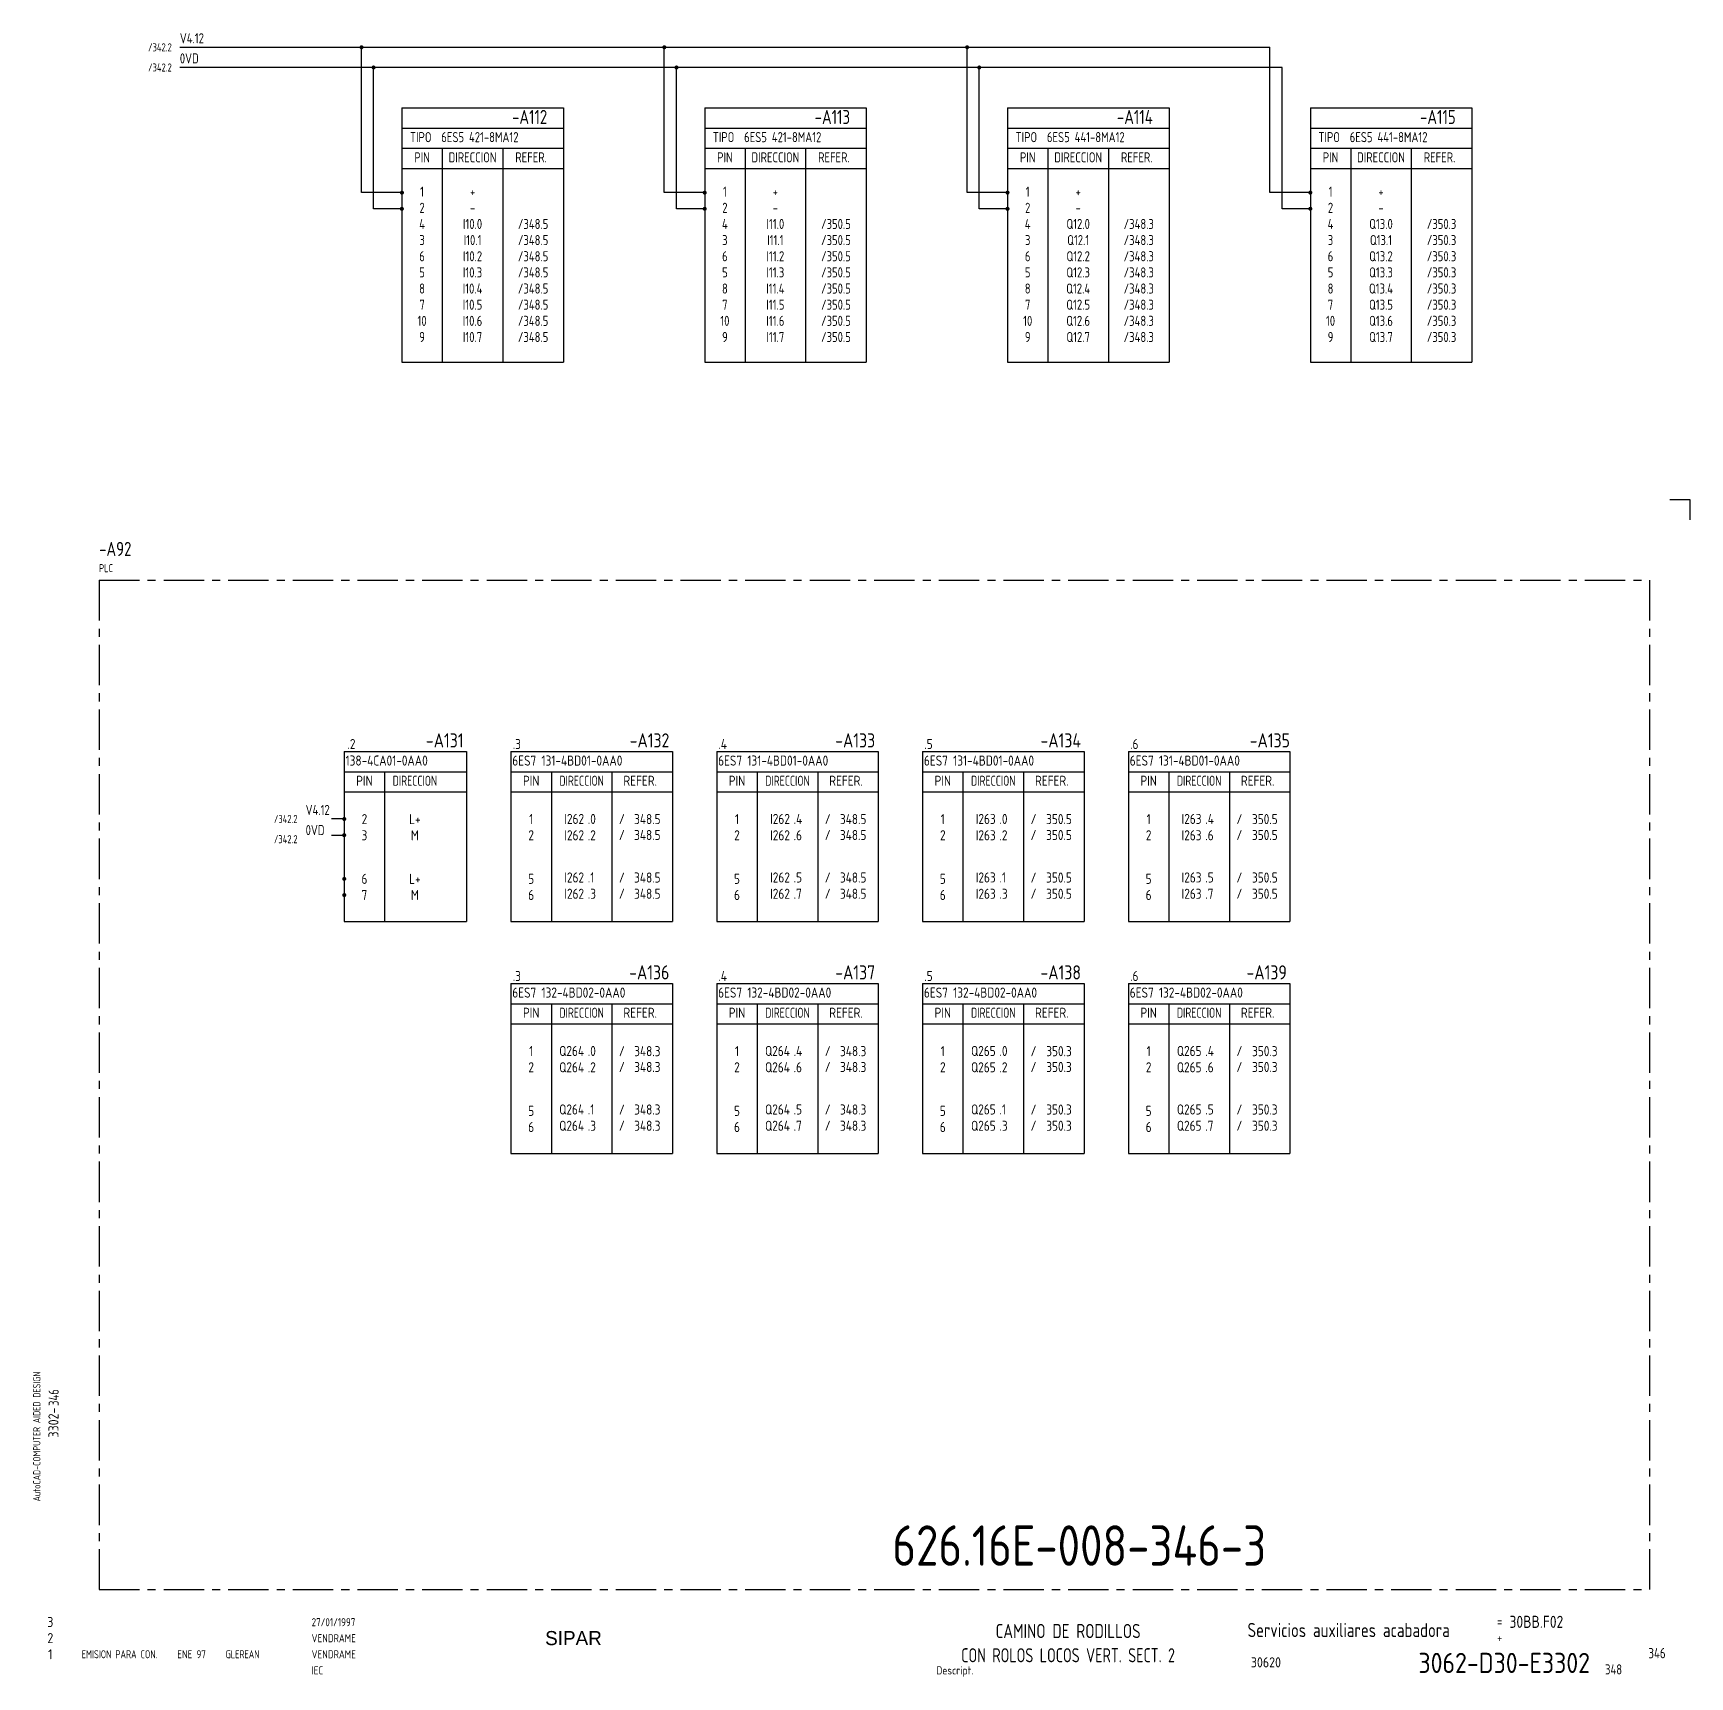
# Model space of a CAD drawing. Extents: x 10 to 1072, y 5 to 413.
# Drawn here: x 661.7 to 1072, y 5.4 to 412.5 of the extents above; entities that cross this region are included whole.
import ezdxf
from ezdxf.enums import TextEntityAlignment as Align

# ---------------------------------------------------------------- set-up
doc = ezdxf.new("R2010")
doc.units = 0
doc.header["$LTSCALE"] = 8
doc.header["$MEASUREMENT"] = 0
doc.linetypes.add('CENTER', pattern=[2, 1.25, -0.25, 0.25, -0.25])
doc.layers.get('0').update_dxf_attribs({"linetype": 'CONTINUOUS'})
doc.layers.add('CART', color=7, linetype='CONTINUOUS')
doc.styles.add('DIN', font='DIN', dxfattribs={"width": 0.85})
doc.styles.add('UNIV', font='UNIV')

msp = doc.modelspace()

# ---------------------------------------------------------------- texts
at = {"style": 'DIN'}
for s, height, width, p in [('V4.12', 2.5, 0.8, (698, 410)), ('0VD', 2.5, 0.8, (698, 405)), ('TIPO  6ES5 421-8MA12', 2.5, 0.8, (755, 385.5)), ('TIPO  6ES5 421-8MA12', 2.5, 0.8, (830, 385.5)), ('TIPO  6ES5 441-8MA12', 2.5, 0.8, (905, 385.5)), ('TIPO  6ES5 441-8MA12', 2.5, 0.8, (980, 385.5)), ('PLC', 2, 0.8, (678, 279)), ('138-4CA01-0AA0', 2.5, 0.85, (739.05, 231.09)), ('6ES7 131-4BD01-0AA0', 2.5, 0.85, (780.34, 231.09)), ('6ES7 131-4BD01-0AA0', 2.5, 0.85, (831.32, 231.09)), ('6ES7 131-4BD01-0AA0', 2.5, 0.85, (882.3, 231.09)), ('6ES7 131-4BD01-0AA0', 2.5, 0.85, (933.27, 231.09)), ('V4.12', 2.5, 0.8, (729.16, 218.87)), ('.0', 2.5, 0.85, (799.05, 216.64)), ('.4', 2.5, 0.85, (850.03, 216.64)), ('.0', 2.5, 0.85, (901.01, 216.64)), ('.4', 2.5, 0.85, (951.99, 216.64)), ('0VD', 2.5, 0.8, (729.16, 213.87)), ('.2', 2.5, 0.85, (799.05, 212.59)), ('.6', 2.5, 0.85, (850.03, 212.59)), ('.2', 2.5, 0.85, (901.01, 212.59)), ('.6', 2.5, 0.85, (951.99, 212.59)), ('.1', 2.5, 0.85, (799.05, 202.14)), ('.5', 2.5, 0.85, (850.03, 202.14)), ('.1', 2.5, 0.85, (901.01, 202.14)), ('.5', 2.5, 0.85, (951.99, 202.14)), ('.3', 2.5, 0.85, (799.05, 198.1)), ('.7', 2.5, 0.85, (850.03, 198.1)), ('.3', 2.5, 0.85, (901.01, 198.1)), ('.7', 2.5, 0.85, (951.99, 198.1)), ('6ES7 132-4BD02-0AA0', 2.5, 0.85, (780.34, 173.63)), ('6ES7 132-4BD02-0AA0', 2.5, 0.85, (831.32, 173.63)), ('6ES7 132-4BD02-0AA0', 2.5, 0.85, (882.3, 173.63)), ('6ES7 132-4BD02-0AA0', 2.5, 0.85, (933.27, 173.63)), ('.0', 2.5, 0.85, (799.05, 159.17)), ('.4', 2.5, 0.85, (850.03, 159.17)), ('.0', 2.5, 0.85, (901.01, 159.17)), ('.4', 2.5, 0.85, (951.99, 159.17)), ('.2', 2.5, 0.85, (799.05, 155.13)), ('.6', 2.5, 0.85, (850.03, 155.13)), ('.2', 2.5, 0.85, (901.01, 155.13)), ('.6', 2.5, 0.85, (951.99, 155.13)), ('.1', 2.5, 0.85, (799.05, 144.68)), ('.5', 2.5, 0.85, (850.03, 144.68)), ('.1', 2.5, 0.85, (901.01, 144.68)), ('.5', 2.5, 0.85, (951.99, 144.68)), ('.3', 2.5, 0.85, (799.05, 140.64)), ('.7', 2.5, 0.85, (850.03, 140.64)), ('.3', 2.5, 0.85, (901.01, 140.64)), ('.7', 2.5, 0.85, (951.99, 140.64)), ('348', 2.5, 0.8, (1051, 6))]:
    msp.add_text(s, height=height, dxfattribs=dict(at, width=width)).set_placement(p)
for s, height, width, p in [('/342.2', 2, 0.8, (696, 408)), ('/342.2', 2, 0.8, (696, 403)), ('/342.2', 2, 0.8, (727.16, 216.87)), ('I262', 2.5, 0.85, (798.12, 216.64)), ('I262', 2.5, 0.85, (849.1, 216.64)), ('I263', 2.5, 0.85, (900.07, 216.64)), ('I263', 2.5, 0.85, (951.05, 216.64)), ('/342.2', 2, 0.8, (727.16, 211.87)), ('I262', 2.5, 0.85, (798.12, 212.59)), ('I262', 2.5, 0.85, (849.1, 212.59)), ('I263', 2.5, 0.85, (900.07, 212.59)), ('I263', 2.5, 0.85, (951.05, 212.59)), ('I262', 2.5, 0.85, (798.12, 202.14)), ('I262', 2.5, 0.85, (849.1, 202.14)), ('I263', 2.5, 0.85, (900.07, 202.14)), ('I263', 2.5, 0.85, (951.05, 202.14)), ('I262', 2.5, 0.85, (798.12, 198.1)), ('I262', 2.5, 0.85, (849.1, 198.1)), ('I263', 2.5, 0.85, (900.07, 198.1)), ('I263', 2.5, 0.85, (951.05, 198.1)), ('Q264', 2.5, 0.85, (798.12, 159.17)), ('Q264', 2.5, 0.85, (849.1, 159.17)), ('Q265', 2.5, 0.85, (900.07, 159.17)), ('Q265', 2.5, 0.85, (951.05, 159.17)), ('Q264', 2.5, 0.85, (798.12, 155.13)), ('Q264', 2.5, 0.85, (849.1, 155.13)), ('Q265', 2.5, 0.85, (900.07, 155.13)), ('Q265', 2.5, 0.85, (951.05, 155.13)), ('Q264', 2.5, 0.85, (798.12, 144.68)), ('Q264', 2.5, 0.85, (849.1, 144.68)), ('Q265', 2.5, 0.85, (900.07, 144.68)), ('Q265', 2.5, 0.85, (951.05, 144.68)), ('Q264', 2.5, 0.85, (798.12, 140.64)), ('Q264', 2.5, 0.85, (849.1, 140.64)), ('Q265', 2.5, 0.85, (900.07, 140.64)), ('Q265', 2.5, 0.85, (951.05, 140.64))]:
    msp.add_text(s, height=height, dxfattribs=dict(at, width=width)).set_placement(p, align=Align.RIGHT)
at = {"color": 3, "style": 'DIN'}
for s, height, width, p in [('-A112', 3.5, 0.8, (789, 390)), ('-A113', 3.5, 0.8, (864, 390)), ('-A114', 3.5, 0.8, (939, 390)), ('-A115', 3.5, 0.8, (1014, 390)), ('-A131', 3.5, 0.85, (768.27, 235.59)), ('-A132', 3.5, 0.85, (819.25, 235.59)), ('-A133', 3.5, 0.85, (870.22, 235.59)), ('-A134', 3.5, 0.85, (921.2, 235.59)), ('-A135', 3.5, 0.85, (972.95, 235.59)), ('-A136', 3.5, 0.85, (819.25, 178.13)), ('-A137', 3.5, 0.85, (870.22, 178.13)), ('-A138', 3.5, 0.85, (921.2, 178.13)), ('-A139', 3.5, 0.85, (972.18, 178.13)), ('346', 2.56, 0.8, (1066, 10))]:
    msp.add_text(s, height=height, dxfattribs=dict(at, width=width)).set_placement(p, align=Align.RIGHT)
at = {"style": 'DIN'}
for s, width, p in [('PIN', 0.8, (758, 380.5)), ('DIRECCION', 0.8, (770.5, 380.5)), ('REFER.', 0.8, (785, 380.5)), ('PIN', 0.8, (833, 380.5)), ('DIRECCION', 0.8, (845.5, 380.5)), ('REFER.', 0.8, (860, 380.5)), ('PIN', 0.8, (908, 380.5)), ('DIRECCION', 0.8, (920.5, 380.5)), ('REFER.', 0.8, (935, 380.5)), ('PIN', 0.8, (983, 380.5)), ('DIRECCION', 0.8, (995.5, 380.5)), ('REFER.', 0.8, (1010, 380.5)), ('1', 0.8, (758, 372)), ('+', 0.8, (770.5, 372)), ('1', 0.8, (833, 372)), ('+', 0.8, (845.5, 372)), ('1', 0.8, (908, 372)), ('+', 0.8, (920.5, 372)), ('1', 0.8, (983, 372)), ('+', 0.8, (995.5, 372)), ('2', 0.8, (758, 368)), ('2', 0.8, (833, 368)), ('2', 0.8, (908, 368)), ('2', 0.8, (983, 368)), ('4', 0.8, (758, 364)), ('I10.0', 0.8, (770.5, 364)), ('-', 0.8, (770.5, 368)), ('/348.5', 0.8, (785.5, 364)), ('4', 0.8, (833, 364)), ('I11.0', 0.8, (845.5, 364)), ('-', 0.8, (845.5, 368)), ('/350.5', 0.8, (860.5, 364)), ('4', 0.8, (908, 364)), ('Q12.0', 0.8, (920.5, 364)), ('-', 0.8, (920.5, 368)), ('/348.3', 0.8, (935.5, 364)), ('4', 0.8, (983, 364)), ('Q13.0', 0.8, (995.5, 364)), ('-', 0.8, (995.5, 368)), ('/350.3', 0.8, (1010.5, 364)), ('3', 0.8, (758, 360)), ('I10.1', 0.8, (770.5, 360)), ('/348.5', 0.8, (785.5, 360)), ('3', 0.8, (833, 360)), ('I11.1', 0.8, (845.5, 360)), ('/350.5', 0.8, (860.5, 360)), ('3', 0.8, (908, 360)), ('Q12.1', 0.8, (920.5, 360)), ('/348.3', 0.8, (935.5, 360)), ('3', 0.8, (983, 360)), ('Q13.1', 0.8, (995.5, 360)), ('/350.3', 0.8, (1010.5, 360)), ('6', 0.8, (758, 356)), ('I10.2', 0.8, (770.5, 356)), ('/348.5', 0.8, (785.5, 356)), ('6', 0.8, (833, 356)), ('I11.2', 0.8, (845.5, 356)), ('/350.5', 0.8, (860.5, 356)), ('6', 0.8, (908, 356)), ('Q12.2', 0.8, (920.5, 356)), ('/348.3', 0.8, (935.5, 356)), ('6', 0.8, (983, 356)), ('Q13.2', 0.8, (995.5, 356)), ('/350.3', 0.8, (1010.5, 356)), ('5', 0.8, (758, 352)), ('I10.3', 0.8, (770.5, 352)), ('/348.5', 0.8, (785.5, 352)), ('5', 0.8, (833, 352)), ('I11.3', 0.8, (845.5, 352)), ('/350.5', 0.8, (860.5, 352)), ('5', 0.8, (908, 352)), ('Q12.3', 0.8, (920.5, 352)), ('/348.3', 0.8, (935.5, 352)), ('5', 0.8, (983, 352)), ('Q13.3', 0.8, (995.5, 352)), ('/350.3', 0.8, (1010.5, 352)), ('8', 0.8, (758, 348)), ('I10.4', 0.8, (770.5, 348)), ('/348.5', 0.8, (785.5, 348)), ('8', 0.8, (833, 348)), ('I11.4', 0.8, (845.5, 348)), ('/350.5', 0.8, (860.5, 348)), ('8', 0.8, (908, 348)), ('Q12.4', 0.8, (920.5, 348)), ('/348.3', 0.8, (935.5, 348)), ('8', 0.8, (983, 348)), ('Q13.4', 0.8, (995.5, 348)), ('/350.3', 0.8, (1010.5, 348)), ('7', 0.8, (758, 344)), ('I10.5', 0.8, (770.5, 344)), ('/348.5', 0.8, (785.5, 344)), ('7', 0.8, (833, 344)), ('I11.5', 0.8, (845.5, 344)), ('/350.5', 0.8, (860.5, 344)), ('7', 0.8, (908, 344)), ('Q12.5', 0.8, (920.5, 344)), ('/348.3', 0.8, (935.5, 344)), ('7', 0.8, (983, 344)), ('Q13.5', 0.8, (995.5, 344)), ('/350.3', 0.8, (1010.5, 344)), ('10', 0.8, (758, 340)), ('I10.6', 0.8, (770.5, 340)), ('/348.5', 0.8, (785.5, 340)), ('10', 0.8, (833, 340)), ('I11.6', 0.8, (845.5, 340)), ('/350.5', 0.8, (860.5, 340)), ('10', 0.8, (908, 340)), ('Q12.6', 0.8, (920.5, 340)), ('/348.3', 0.8, (935.5, 340)), ('10', 0.8, (983, 340)), ('Q13.6', 0.8, (995.5, 340)), ('/350.3', 0.8, (1010.5, 340)), ('9', 0.8, (758, 336)), ('I10.7', 0.8, (770.5, 336)), ('/348.5', 0.8, (785.5, 336)), ('9', 0.8, (833, 336)), ('I11.7', 0.8, (845.5, 336)), ('/350.5', 0.8, (860.5, 336)), ('9', 0.8, (908, 336)), ('Q12.7', 0.8, (920.5, 336)), ('/348.3', 0.8, (935.5, 336)), ('9', 0.8, (983, 336)), ('Q13.7', 0.8, (995.5, 336)), ('/350.3', 0.8, (1010.5, 336)), ('.2', 0.85, (740.51, 235.19)), ('.3', 0.85, (781.47, 235.19)), ('.4', 0.85, (832.45, 235.19)), ('.5', 0.85, (883.43, 235.19)), ('.6', 0.85, (934.4, 235.19)), ('PIN', 0.85, (743.72, 226.09)), ('PIN', 0.85, (785.02, 226.09)), ('REFER.', 0.85, (812.02, 226.09)), ('PIN', 0.85, (836, 226.09)), ('REFER.', 0.85, (863, 226.09)), ('PIN', 0.85, (886.97, 226.09)), ('REFER.', 0.85, (913.97, 226.09)), ('PIN', 0.85, (937.95, 226.09)), ('REFER.', 0.85, (964.95, 226.09)), ('2', 0.85, (743.72, 216.59)), ('L+', 0.85, (756.22, 216.59)), ('1', 0.85, (785.02, 216.59)), ('/', 0.85, (807.48, 216.59)), ('348.5', 0.85, (813.79, 216.59)), ('1', 0.85, (836, 216.59)), ('/', 0.85, (858.46, 216.59)), ('348.5', 0.85, (864.77, 216.59)), ('1', 0.85, (886.97, 216.59)), ('/', 0.85, (909.44, 216.59)), ('350.5', 0.85, (915.75, 216.59)), ('1', 0.85, (937.95, 216.59)), ('/', 0.85, (960.42, 216.59)), ('350.5', 0.85, (966.73, 216.59)), ('3', 0.85, (743.72, 212.59)), ('M', 0.85, (756.22, 212.59)), ('2', 0.85, (785.02, 212.59)), ('/', 0.85, (807.48, 212.66)), ('348.5', 0.85, (813.79, 212.66)), ('2', 0.85, (836, 212.59)), ('/', 0.85, (858.46, 212.66)), ('348.5', 0.85, (864.77, 212.66)), ('2', 0.85, (886.97, 212.59)), ('/', 0.85, (909.44, 212.66)), ('350.5', 0.85, (915.75, 212.66)), ('2', 0.85, (937.95, 212.59)), ('/', 0.85, (960.42, 212.66)), ('350.5', 0.85, (966.73, 212.66)), ('6', 0.85, (743.72, 201.8)), ('L+', 0.85, (756.22, 201.8)), ('5', 0.85, (785.02, 201.8)), ('/', 0.85, (807.48, 202.12)), ('348.5', 0.85, (813.79, 202.12)), ('5', 0.85, (836, 201.8)), ('/', 0.85, (858.46, 202.12)), ('348.5', 0.85, (864.77, 202.12)), ('5', 0.85, (886.97, 201.8)), ('/', 0.85, (909.44, 202.12)), ('350.5', 0.85, (915.75, 202.12)), ('5', 0.85, (937.95, 201.8)), ('/', 0.85, (960.42, 202.12)), ('350.5', 0.85, (966.73, 202.12)), ('7', 0.85, (743.72, 197.8)), ('M', 0.85, (756.22, 197.8)), ('6', 0.85, (785.02, 197.8)), ('/', 0.85, (807.48, 198.1)), ('348.5', 0.85, (813.79, 198.1)), ('6', 0.85, (836, 197.8)), ('/', 0.85, (858.46, 198.1)), ('348.5', 0.85, (864.77, 198.1)), ('6', 0.85, (886.97, 197.8)), ('/', 0.85, (909.44, 198.1)), ('350.5', 0.85, (915.75, 198.1)), ('6', 0.85, (937.95, 197.8)), ('/', 0.85, (960.42, 198.1)), ('350.5', 0.85, (966.73, 198.1)), ('.3', 0.85, (781.47, 177.73)), ('.4', 0.85, (832.45, 177.73)), ('.5', 0.85, (883.43, 177.73)), ('.6', 0.85, (934.4, 177.73)), ('PIN', 0.85, (785.02, 168.63)), ('REFER.', 0.85, (812.02, 168.63)), ('PIN', 0.85, (836, 168.63)), ('REFER.', 0.85, (863, 168.63)), ('PIN', 0.85, (886.97, 168.63)), ('REFER.', 0.85, (913.97, 168.63)), ('PIN', 0.85, (937.95, 168.63)), ('REFER.', 0.85, (964.95, 168.63)), ('1', 0.85, (785.02, 159.13)), ('/', 0.85, (807.48, 159.12)), ('348.3', 0.85, (813.79, 159.12)), ('1', 0.85, (836, 159.13)), ('/', 0.85, (858.46, 159.12)), ('348.3', 0.85, (864.77, 159.12)), ('1', 0.85, (886.97, 159.13)), ('/', 0.85, (909.44, 159.12)), ('350.3', 0.85, (915.75, 159.12)), ('1', 0.85, (937.95, 159.13)), ('/', 0.85, (960.42, 159.12)), ('350.3', 0.85, (966.73, 159.12)), ('2', 0.85, (785.02, 155.13)), ('/', 0.85, (807.48, 155.2)), ('348.3', 0.85, (813.79, 155.2)), ('2', 0.85, (836, 155.13)), ('/', 0.85, (858.46, 155.2)), ('348.3', 0.85, (864.77, 155.2)), ('2', 0.85, (886.97, 155.13)), ('/', 0.85, (909.44, 155.2)), ('350.3', 0.85, (915.75, 155.2)), ('2', 0.85, (937.95, 155.13)), ('/', 0.85, (960.42, 155.2)), ('350.3', 0.85, (966.73, 155.2)), ('5', 0.85, (785.02, 144.33)), ('/', 0.85, (807.48, 144.66)), ('348.3', 0.85, (813.79, 144.66)), ('5', 0.85, (836, 144.33)), ('/', 0.85, (858.46, 144.66)), ('348.3', 0.85, (864.77, 144.66)), ('5', 0.85, (886.97, 144.33)), ('/', 0.85, (909.44, 144.66)), ('350.3', 0.85, (915.75, 144.66)), ('5', 0.85, (937.95, 144.33)), ('/', 0.85, (960.42, 144.66)), ('350.3', 0.85, (966.73, 144.66)), ('6', 0.85, (785.02, 140.33)), ('/', 0.85, (807.48, 140.64)), ('348.3', 0.85, (813.79, 140.64)), ('6', 0.85, (836, 140.33)), ('/', 0.85, (858.46, 140.64)), ('348.3', 0.85, (864.77, 140.64)), ('6', 0.85, (886.97, 140.33)), ('/', 0.85, (909.44, 140.64)), ('350.3', 0.85, (915.75, 140.64)), ('6', 0.85, (937.95, 140.33)), ('/', 0.85, (960.42, 140.64)), ('350.3', 0.85, (966.73, 140.64))]:
    msp.add_text(s, height=2.5, dxfattribs=dict(at, width=width)).set_placement(p, align=Align.CENTER)
at = {"color": 3, "style": 'DIN', "width": 0.8}
msp.add_text('-A92', height=3.5, dxfattribs=at).set_placement((678, 283))
at = {"style": 'DIN', "width": 0.596129}
for p, p2 in [((750.72, 226.09), (761.72, 226.09)), ((792.02, 226.09), (803.02, 226.09)), ((843, 226.09), (854, 226.09)), ((893.97, 226.09), (904.97, 226.09)), ((944.95, 226.09), (955.95, 226.09)), ((792.02, 168.63), (803.02, 168.63)), ((843, 168.63), (854, 168.63)), ((893.97, 168.63), (904.97, 168.63)), ((944.95, 168.63), (955.95, 168.63))]:
    msp.add_text('DIRECCION', height=2.5, dxfattribs=at).set_placement(p, p2, align=Align.FIT)
at = {"style": 'DIN', "width": 0.8}
msp.add_text('346', height=2.5, rotation=90, dxfattribs=at).set_placement((668, 72.5))
at = {"color": 3, "style": 'DIN'}
for s, width, p in [('CAMINO DE RODILLOS', 0.8, (918, 15)), ('CON ROLOS LOCOS VERT. SECT. 2', 0.75, (918, 9))]:
    msp.add_text(s, height=3.5, dxfattribs=dict(at, width=width)).set_placement(p, align=Align.CENTER)
at = {"color": 2, "insert": (874.47, 42.92), "char_height": 10, "width": 111.0411, "attachment_point": 1, "style": 'DIN'}
msp.add_mtext('626.16E-008-346-3', dxfattribs=at)
at = {"layer": 'CART', "color": 2, "linetype": 'Continuous', "style": 'UNIV'}
msp.add_text('SIPAR', height=3.5, dxfattribs=at).set_placement((795.5, 13.25), align=Align.CENTER)

# ---------------------------------------------------------------- blocks, each defined once
blk = doc.blocks.new('WB-FG100')
at = {"layer": 'CART', "color": 1}
for p, q in [((415, 297), (420, 297)), ((420, 297), (420, 292))]:
    blk.add_line(p, q, dxfattribs=at)
at = {"layer": 'CART', "color": 1, "style": 'DIN', "width": 0.8}
blk.add_text('AutoCAD-COMPUTER AIDED DESIGN', height=1.8, rotation=90, dxfattribs=at).set_placement((11.47, 48.84))
at = {"layer": 'CART', "color": 3, "style": 'DIN', "width": 0.8}
for s, p in [('=', (372.24, 17.91)), ('+', (372.24, 13.87))]:
    blk.add_text(s, height=2.5, dxfattribs=at).set_placement(p)
at = {"layer": 'CART', "color": 7, "style": 'DIN', "width": 0.9}
blk.add_attdef('FILE', text='', height=2.5, rotation=90, dxfattribs=at).set_placement((15.95, 68.38), align=Align.CENTER)
for tag, p in [('MOD-3', (13.92, 19)), ('MOD-2', (13.92, 15)), ('MOD-1', (13.92, 11)), ('NR.COMMESSA', (315, 9))]:
    blk.add_attdef(tag, text='', height=2.5, dxfattribs=at).set_placement(p, align=Align.MIDDLE)
at = {"layer": 'CART', "color": 7, "style": 'DIN'}
for tag, width, p in [('REV-3', 0.9, (21.66, 19)), ('DATA-3', 0.9, (45.37, 19)), ('NOME-3', 0.9, (57.37, 19)), ('REV-2', 0.9, (21.66, 15)), ('DATA-2', 0.9, (45.37, 15)), ('NOME-2', 0.9, (57.37, 15)), ('REV-1', 0.9, (21.66, 11)), ('DATA-1', 0.9, (45.37, 11)), ('NOME-1', 0.7, (57.37, 11))]:
    blk.add_attdef(tag, text='', height=2, dxfattribs=dict(at, width=width)).set_placement(p, align=Align.MIDDLE_LEFT)
at = {"layer": 'CART', "color": 7, "style": 'DIN', "width": 0.9}
for tag, p, height in [('DATA', (78.64, 17.94), 2), ('ESECUTORE', (78.64, 13.97), 2), ('CONTROLLORE', (78.64, 9.99), 2), ('SEGUE', (398.93, 5.65), 2.8), ('NORMA', (78.64, 6.01), 2)]:
    blk.add_attdef(tag, p, '', height=height, dxfattribs=at)
at = {"layer": 'CART', "color": 2, "style": 'DIN', "width": 0.9}
for tag, p in [('TITOLO-1/3', (266.5, 18.23)), ('TITOLO-1/2', (266.5, 15.73)), ('TITOLO-2/3', (266.5, 13.18)), ('TITOLO-2/2', (266.5, 10.68)), ('TITOLO-3/3', (266.5, 8.13))]:
    blk.add_attdef(tag, text='', height=3.5, dxfattribs=at).set_placement(p, align=Align.MIDDLE)
at = {"layer": 'CART', "color": 3, "style": 'DIN', "width": 0.9}
blk.add_attdef('ASSIEME', text='', height=3.5, dxfattribs=at).set_placement((334, 17), align=Align.MIDDLE)
at = {"layer": 'CART', "color": 3, "style": 'DIN', "width": 0.85}
for tag, p in [('=', (375.33, 16.63)), ('+', (375.33, 12.76))]:
    blk.add_attdef(tag, text='', height=3, dxfattribs=at).set_placement(p, align=Align.BOTTOM_LEFT)
at = {"layer": 'CART', "color": 3, "style": 'DIN', "width": 0.9}
blk.add_attdef('FOGLIO', text='', height=2.8, dxfattribs=at).set_placement((414.2, 9.56), align=Align.RIGHT)
at = {"layer": 'CART', "color": 2, "style": 'DIN', "width": 0.9}
blk.add_attdef('DISEGNO', text='', height=5, dxfattribs=at).set_placement((395.27, 6.35), align=Align.RIGHT)
at = {"layer": 'CART', "color": 1, "style": 'DIN', "width": 0.9}
blk.add_attdef('TIPOLOGIA', (233.37, 6), '', height=2, dxfattribs=at)

# ---------------------------------------------------------------- linework, layer by layer
for p, q in [((698, 409), (968, 409)), ((743, 373), (743, 409.25)), ((818, 373), (818, 409)), ((893, 373), (893, 409)), ((968, 373), (968, 409)), ((971, 404), (698, 404)), ((746, 369), (746, 404.25)), ((821, 369), (821, 404)), ((896, 369), (896, 404)), ((971, 369), (971, 404)), ((753, 373), (743, 373)), ((828, 373), (818, 373)), ((903, 373), (893, 373)), ((978, 373), (968, 373)), ((753, 369), (746, 369)), ((828, 369), (821, 369)), ((903, 369), (896, 369)), ((978, 369), (971, 369)), ((738.72, 217.87), (735.6, 217.87)), ((735.6, 213.87), (738.72, 213.87))]:
    msp.add_line(p, q)
at = {"color": 3}
for p, q in [((753, 394), (753, 331)), ((753, 394), (793, 394)), ((793, 394), (793, 331)), ((828, 394), (868, 394)), ((828, 394), (828, 331)), ((868, 394), (868, 331)), ((903, 394), (943, 394)), ((903, 394), (903, 331)), ((943, 394), (943, 331)), ((978, 394), (1018, 394)), ((978, 394), (978, 331)), ((1018, 394), (1018, 331)), ((753, 389), (793, 389)), ((828, 389), (868, 389)), ((903, 389), (943, 389)), ((978, 389), (1018, 389)), ((753, 384), (793, 384)), ((763, 384), (763, 331)), ((778, 384), (778, 331)), ((828, 384), (868, 384)), ((838, 384), (838, 331)), ((853, 384), (853, 331)), ((903, 384), (943, 384)), ((913, 384), (913, 331)), ((928, 384), (928, 331)), ((978, 384), (1018, 384)), ((988, 384), (988, 331)), ((1003, 384), (1003, 331)), ((753, 379), (793, 379)), ((828, 379), (868, 379)), ((903, 379), (943, 379)), ((978, 379), (1018, 379)), ((753, 331), (793, 331)), ((828, 331), (868, 331)), ((903, 331), (943, 331)), ((978, 331), (1018, 331)), ((738.72, 234.59), (738.72, 192.46)), ((738.72, 234.59), (769.04, 234.59)), ((769.04, 234.59), (769.04, 192.46)), ((780.02, 234.59), (820.02, 234.59)), ((780.02, 234.59), (780.02, 192.46)), ((820.02, 234.59), (820.02, 192.46)), ((831, 234.59), (831, 192.46)), ((831, 234.59), (871, 234.59)), ((871, 234.59), (871, 192.46)), ((881.97, 234.59), (921.97, 234.59)), ((881.97, 234.59), (881.97, 192.46)), ((921.97, 234.59), (921.97, 192.46)), ((932.95, 234.59), (972.95, 234.59)), ((932.95, 234.59), (932.95, 192.46)), ((972.95, 234.59), (972.95, 192.46)), ((738.72, 229.59), (769.04, 229.59)), ((748.72, 229.59), (748.72, 192.46)), ((780.02, 229.59), (820.02, 229.59)), ((790.02, 229.59), (790.02, 192.46)), ((805.02, 229.59), (805.02, 192.46)), ((831, 229.59), (871, 229.59)), ((841, 229.59), (841, 192.46)), ((856, 229.59), (856, 192.46)), ((881.97, 229.59), (921.97, 229.59)), ((891.97, 229.59), (891.97, 192.46)), ((906.97, 229.59), (906.97, 192.46)), ((932.95, 229.59), (972.95, 229.59)), ((942.95, 229.59), (942.95, 192.46)), ((957.95, 229.59), (957.95, 192.46)), ((738.72, 224.59), (769.04, 224.59)), ((780.02, 224.59), (820.02, 224.59)), ((831, 224.59), (871, 224.59)), ((881.97, 224.59), (921.97, 224.59)), ((932.95, 224.59), (972.95, 224.59)), ((738.72, 192.46), (769.04, 192.46)), ((780.02, 192.46), (820.02, 192.46)), ((831, 192.46), (871, 192.46)), ((881.97, 192.46), (921.97, 192.46)), ((932.95, 192.46), (972.95, 192.46)), ((780.02, 177.13), (780.02, 135)), ((780.02, 177.13), (820.02, 177.13)), ((820.02, 177.13), (820.02, 135)), ((831, 177.13), (871, 177.13)), ((831, 177.13), (831, 135)), ((871, 177.13), (871, 135)), ((881.97, 177.13), (921.97, 177.13)), ((881.97, 177.13), (881.97, 135)), ((921.97, 177.13), (921.97, 135)), ((932.95, 177.13), (972.95, 177.13)), ((932.95, 177.13), (932.95, 135)), ((972.95, 177.13), (972.95, 135)), ((780.02, 172.13), (820.02, 172.13)), ((790.02, 172.13), (790.02, 135)), ((805.02, 172.13), (805.02, 135)), ((831, 172.13), (871, 172.13)), ((841, 172.13), (841, 135)), ((856, 172.13), (856, 135)), ((881.97, 172.13), (921.97, 172.13)), ((891.97, 172.13), (891.97, 135)), ((906.97, 172.13), (906.97, 135)), ((932.95, 172.13), (972.95, 172.13)), ((942.95, 172.13), (942.95, 135)), ((957.95, 172.13), (957.95, 135)), ((780.02, 167.13), (820.02, 167.13)), ((831, 167.13), (871, 167.13)), ((881.97, 167.13), (921.97, 167.13)), ((932.95, 167.13), (972.95, 167.13)), ((780.02, 135), (820.02, 135)), ((831, 135), (871, 135)), ((881.97, 135), (921.97, 135)), ((932.95, 135), (972.95, 135))]:
    msp.add_line(p, q, dxfattribs=at)
at = {"color": 3, "linetype": 'CENTER'}
for p, q in [((678, 277), (1062, 277)), ((678, 277), (678, 27)), ((1062, 277), (1062, 27)), ((678, 27), (1062, 27))]:
    msp.add_line(p, q, dxfattribs=at)
at = {"const_width": 0.5}
for points in [[(742.75, 409, 1), (743.25, 409, 1)], [(817.75, 409, 1), (818.25, 409, 1)], [(892.75, 409, 1), (893.25, 409, 1)], [(745.75, 404, 1), (746.25, 404, 1)], [(820.75, 404, 1), (821.25, 404, 1)], [(895.75, 404, 1), (896.25, 404, 1)]]:
    msp.add_lwpolyline(points, format="xyb", close=True, dxfattribs=at)
at = {"linetype": 'Continuous', "const_width": 0.5}
for points in [[(752.75, 373, 1), (753.25, 373, 1)], [(827.75, 373, 1), (828.25, 373, 1)], [(902.75, 373, 1), (903.25, 373, 1)], [(977.75, 373, 1), (978.25, 373, 1)], [(752.75, 369, 1), (753.25, 369, 1)], [(827.75, 369, 1), (828.25, 369, 1)], [(902.75, 369, 1), (903.25, 369, 1)], [(977.75, 369, 1), (978.25, 369, 1)], [(738.47, 217.87, 1), (738.97, 217.87, 1)], [(738.47, 213.87, 1), (738.97, 213.87, 1)], [(738.47, 203.03, 1), (738.97, 203.03, 1)], [(738.47, 199.03, 1), (738.97, 199.03, 1)]]:
    msp.add_lwpolyline(points, format="xyb", close=True, dxfattribs=at)

# ---------------------------------------------------------------- block references
at = {"layer": 'CART'}
ref = msp.add_blockref('WB-FG100', (652, 0), dxfattribs=at)
ref.add_attrib('TIPOLOGIA', 'Descript.', (885.37, 6), dxfattribs={"color": 1, "height": 2, "style": 'DIN', "width": 0.9})
ref.add_attrib('ASSIEME', 'Servicios auxiliares acabadora', dxfattribs={"color": 3, "height": 3.5, "style": 'DIN', "width": 0.8}).set_placement((987.5, 17), align=Align.MIDDLE)
ref.add_attrib('=', '30BB.F02', dxfattribs={"color": 3, "height": 3, "style": 'DIN', "width": 0.85}).set_placement((1027.33, 16.63), align=Align.BOTTOM_LEFT)
ref.add_attrib('NR.COMMESSA', '30620', dxfattribs={"color": 7, "height": 2.5, "style": 'DIN', "width": 0.9}).set_placement((967, 9), align=Align.MIDDLE)
ref.add_attrib('DISEGNO', '3062-D30-E3302', dxfattribs={"color": 2, "height": 5, "style": 'DIN', "width": 0.9}).set_placement((1047.27, 6.35), align=Align.RIGHT)
ref.add_attrib('DATA', '27/01/1997', (730.64, 17.94), dxfattribs={"color": 7, "height": 2, "style": 'DIN', "width": 0.85})
ref.add_attrib('ESECUTORE', 'VENDRAME', (730.64, 13.97), dxfattribs={"color": 7, "height": 2, "style": 'DIN', "width": 0.85})
ref.add_attrib('CONTROLLORE', 'VENDRAME', (730.64, 9.99), dxfattribs={"color": 7, "height": 2, "style": 'DIN', "width": 0.85})
ref.add_attrib('NORMA', 'IEC', (730.64, 6.01), dxfattribs={"color": 7, "height": 2, "style": 'DIN', "width": 0.85})
ref.add_attrib('MOD-1', '1', dxfattribs={"color": 7, "height": 2.5, "style": 'DIN', "width": 0.9}).set_placement((665.92, 11), align=Align.MIDDLE)
ref.add_attrib('REV-1', 'EMISION PARA CON.', dxfattribs={"color": 7, "height": 2, "style": 'DIN', "width": 0.8}).set_placement((673.66, 11), align=Align.MIDDLE_LEFT)
ref.add_attrib('DATA-1', 'ENE 97', dxfattribs={"color": 7, "height": 2, "style": 'DIN', "width": 0.85}).set_placement((697.37, 11), align=Align.MIDDLE_LEFT)
ref.add_attrib('NOME-1', 'GLEREAN', dxfattribs={"color": 7, "height": 2, "style": 'DIN', "width": 0.7}).set_placement((709.37, 11), align=Align.MIDDLE_LEFT)
ref.add_attrib('MOD-2', '2', dxfattribs={"color": 7, "height": 2.5, "style": 'DIN', "width": 0.9}).set_placement((665.92, 15), align=Align.MIDDLE)
ref.add_attrib('MOD-3', '3', dxfattribs={"color": 7, "height": 2.5, "style": 'DIN', "width": 0.9}).set_placement((665.92, 19), align=Align.MIDDLE)
ref.add_attrib('FILE', '3302-', dxfattribs={"color": 7, "height": 2.5, "rotation": 90, "style": 'DIN', "width": 0.9}).set_placement((667.95, 68.38), align=Align.CENTER)

msp.set_redraw_order([(e.dxf.handle, doc.entitydb.next_handle()) for e in msp.query("TEXT MTEXT ATTDEF DIMENSION ARC_DIMENSION")])  # texts and dimensions are drawn at this point

doc.saveas('drawing.dxf')
